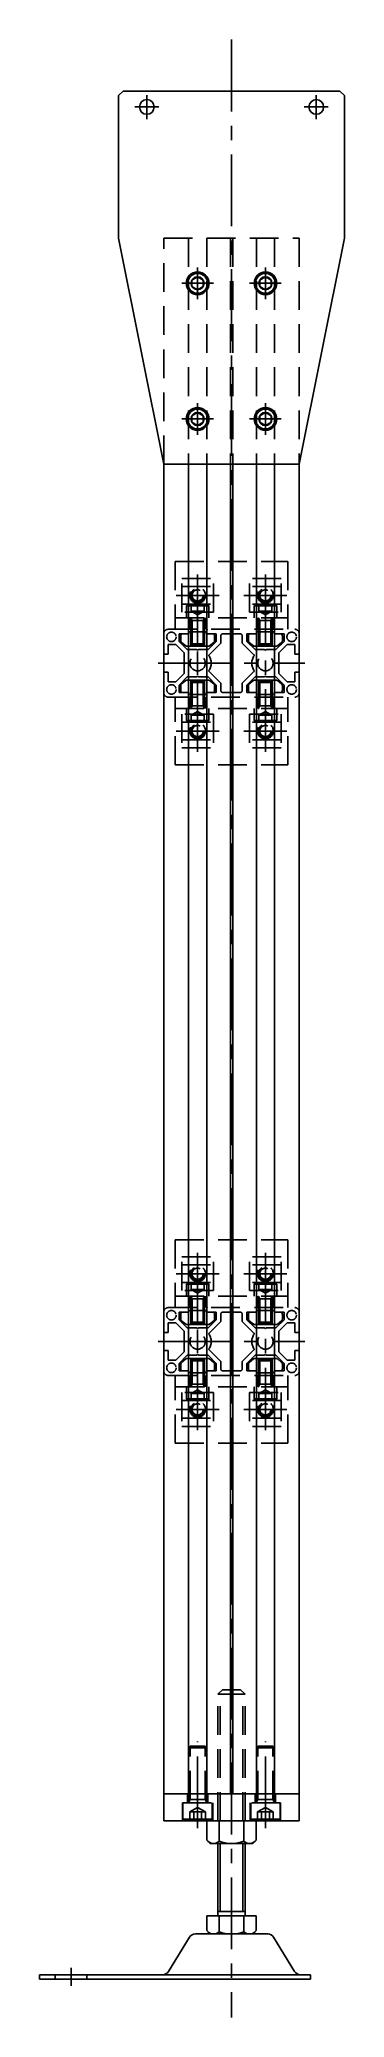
# Model space of a CAD drawing. Extents: x -204 to 907, y -89 to 1135.
# Drawn here: x 772 to 907, y -17 to 858 of the extents above; entities that cross this region are included whole.
import ezdxf

# ---------------------------------------------------------------- set-up
doc = ezdxf.new("R2010")
doc.units = 0
doc.linetypes.add('CENTER', pattern=[50.8, 31.75, -6.35, 6.35, -6.35])
doc.linetypes.add('DASHED', pattern=[19.05, 12.7, -6.35])
doc.layers.get('0').update_dxf_attribs({"linetype": 'CONTINUOUS'})
doc.layers.add('CENTER', color=1, linetype='CENTER')

msp = doc.modelspace()

# ---------------------------------------------------------------- linework, layer by layer
at = {"color": 7, "linetype": 'CONTINUOUS'}
for p, q in [((807.22, 833), (809.22, 835)), ((807.22, 770), (807.22, 833)), ((809.22, 835), (905.22, 835)), ((905.22, 835), (907.22, 833)), ((907.22, 833), (907.22, 770)), ((827.22, 670), (807.22, 770)), ((907.22, 770), (887.22, 670)), ((842.22, 752.89), (839.72, 751.44)), ((844.72, 751.44), (842.22, 752.89)), ((869.72, 751.44), (872.22, 752.89)), ((872.22, 752.89), (874.72, 751.44)), ((839.72, 751.44), (839.72, 748.56)), ((839.72, 748.56), (842.22, 747.11)), ((842.22, 747.11), (844.72, 748.56)), ((844.72, 748.56), (844.72, 751.44)), ((869.72, 748.56), (869.72, 751.44)), ((872.22, 747.11), (869.72, 748.56)), ((874.72, 748.56), (872.22, 747.11)), ((874.72, 751.44), (874.72, 748.56)), ((842.22, 692.89), (839.72, 691.44)), ((839.72, 691.44), (839.72, 688.56)), ((844.72, 691.44), (842.22, 692.89)), ((844.72, 688.56), (844.72, 691.44)), ((869.72, 691.44), (872.22, 692.89)), ((869.72, 688.56), (869.72, 691.44)), ((872.22, 692.89), (874.72, 691.44)), ((874.72, 691.44), (874.72, 688.56)), ((839.72, 688.56), (842.22, 687.11)), ((842.22, 687.11), (844.72, 688.56)), ((872.22, 687.11), (869.72, 688.56)), ((874.72, 688.56), (872.22, 687.11)), ((887.22, 670), (827.22, 670)), ((827.22, 670), (827.22, 70)), ((838.22, 670), (838.22, 82)), ((846.22, 82), (846.22, 670)), ((856.7, 82), (856.7, 670)), ((857.74, 82), (857.74, 670)), ((868.22, 670), (868.22, 82)), ((876.22, 82), (876.22, 670)), ((887.22, 70), (887.22, 670)), ((887.22, 82), (827.22, 82)), ((827.22, 70), (887.22, 70)), ((846.25, 61.5), (846.25, 70)), ((851.74, 61), (851.74, 70)), ((862.71, 61), (862.71, 70)), ((868.19, 61.5), (868.19, 70)), ((846.25, 61.5), (847.75, 60)), ((868.19, 61.5), (866.69, 60)), ((847.75, 60), (866.69, 60)), ((851.22, 28), (851.22, 60)), ((863.22, 28), (863.22, 60)), ((846.25, 28), (868.19, 28)), ((846.25, 21.5), (846.25, 28)), ((851.22, 30), (863.22, 30)), ((851.74, 21), (851.74, 28)), ((862.71, 21), (862.71, 28)), ((868.19, 21.5), (868.19, 28)), ((838.65, 18.58), (829.3, 3.42)), ((841.2, 20), (873.24, 20)), ((846.25, 21.5), (847.75, 20)), ((868.19, 21.5), (866.69, 20)), ((885.15, 3.42), (875.8, 18.58)), ((772.22, 2), (892.22, 2)), ((772.22, 0), (772.22, 2)), ((772.22, 0), (892.22, 0)), ((832.22, 2), (832.22, 2)), ((892.22, 0), (892.22, 2))]:
    msp.add_line(p, q, dxfattribs=at)
at = {"color": 3, "linetype": 'DASHED'}
for p, q in [((827.22, 670), (827.22, 770)), ((827.22, 770), (887.22, 770)), ((838.22, 770), (838.22, 670)), ((846.22, 770), (846.22, 670)), ((856.7, 770), (856.7, 670)), ((857.74, 770), (857.74, 670)), ((868.22, 770), (868.22, 670)), ((876.22, 770), (876.22, 670)), ((887.22, 770), (887.22, 670)), ((832.22, 627), (882.22, 627)), ((832.22, 627), (832.22, 597)), ((882.22, 627), (882.22, 597)), ((835.22, 604.5), (835.22, 619.5)), ((835.22, 619.5), (849.22, 619.5)), ((835.22, 615.9), (849.22, 615.9)), ((849.22, 604.5), (849.22, 619.5)), ((865.22, 604.5), (865.22, 619.5)), ((879.22, 619.5), (865.22, 619.5)), ((879.22, 615.9), (865.22, 615.9)), ((879.22, 604.5), (879.22, 619.5)), ((835.22, 608.1), (849.22, 608.1)), ((849.22, 604.5), (835.22, 604.5)), ((837.22, 607.4), (837.82, 608)), ((847.22, 607.4), (837.22, 607.4)), ((837.22, 607.4), (837.22, 602)), ((846.62, 608), (837.82, 608)), ((839.34, 608), (839.34, 605)), ((839.34, 605), (842.22, 603.33)), ((839.34, 605), (845.11, 605)), ((842.22, 608), (842.22, 605)), ((845.11, 605), (842.22, 603.33)), ((845.11, 608), (845.11, 605)), ((847.22, 607.4), (846.62, 608)), ((847.22, 607.4), (847.22, 602)), ((879.22, 608.1), (865.22, 608.1)), ((865.22, 604.5), (879.22, 604.5)), ((867.22, 607.4), (867.82, 608)), ((867.22, 607.4), (877.22, 607.4)), ((867.22, 607.4), (867.22, 602)), ((867.82, 608), (876.62, 608)), ((869.34, 608), (869.34, 605)), ((869.34, 605), (872.22, 603.33)), ((875.11, 605), (869.34, 605)), ((872.22, 608), (872.22, 605)), ((875.11, 605), (872.22, 603.33)), ((875.11, 608), (875.11, 605)), ((877.22, 607.4), (876.62, 608)), ((877.22, 607.4), (877.22, 602)), ((827.22, 595), (827.22, 586.3)), ((829.22, 597), (885.22, 597)), ((832.22, 602), (882.22, 602)), ((838.32, 595), (833.97, 595)), ((833.97, 595), (833.97, 591.66)), ((838.22, 596.7), (838.22, 595)), ((838.32, 595.8), (846.12, 595.8)), ((838.32, 595), (838.32, 595.8)), ((838.32, 595), (838.32, 595.8)), ((838.32, 595.8), (846.12, 595.8)), ((838.72, 602), (838.72, 597)), ((839.19, 601.88), (839.76, 600.88)), ((839.22, 601.75), (839.22, 589.5)), ((845.22, 600.88), (839.22, 600.88)), ((839.76, 600.88), (839.76, 589.5)), ((845.26, 601.88), (844.68, 600.88)), ((844.68, 600.88), (844.68, 589.5)), ((845.22, 601.75), (845.22, 589.5)), ((845.72, 602), (845.72, 597)), ((846.12, 595), (846.12, 595.8)), ((846.12, 595), (846.12, 595.8)), ((846.12, 595), (850.47, 595)), ((846.22, 596.7), (846.22, 595)), ((850.47, 595), (850.47, 591.66)), ((853.47, 595), (860.97, 595)), ((863.97, 595), (868.32, 595)), ((863.97, 591.66), (863.97, 595)), ((868.22, 596.7), (868.22, 595)), ((868.32, 595), (868.32, 595.8)), ((868.32, 595.8), (876.12, 595.8)), ((868.72, 602), (868.72, 597)), ((869.19, 601.88), (869.76, 600.88)), ((869.22, 601.75), (869.22, 589.5)), ((869.22, 600.88), (875.22, 600.88)), ((869.76, 600.88), (869.76, 589.5)), ((875.26, 601.88), (874.68, 600.88)), ((874.68, 600.88), (874.68, 589.5)), ((875.22, 601.75), (875.22, 589.5)), ((875.72, 602), (875.72, 597)), ((876.12, 595), (876.12, 595.8)), ((876.12, 595), (880.47, 595)), ((876.22, 596.7), (876.22, 595)), ((880.47, 591.66), (880.47, 595)), ((887.22, 595), (887.22, 586.3)), ((829.22, 590.25), (829.22, 586)), ((829.22, 590.25), (832.56, 590.25)), ((832.56, 590.25), (836.22, 586.59)), ((833.97, 591.66), (837.64, 588)), ((834.72, 591.98), (834.72, 594)), ((835.1, 591.2), (836.95, 589.72)), ((836.22, 586.59), (836.22, 582.52)), ((837.57, 589.5), (846.87, 589.5)), ((841.7, 588), (837.64, 588)), ((839.22, 590.54), (845.22, 590.54)), ((839.76, 590), (839.22, 590.54)), ((839.76, 590), (844.68, 590)), ((842.22, 587.7), (841.7, 588)), ((842.22, 587.7), (842.74, 588)), ((846.81, 588), (842.74, 588)), ((844.68, 590), (845.22, 590.54)), ((846.81, 588), (850.47, 591.66)), ((852.47, 590.84), (847.29, 585.65)), ((847.5, 589.72), (849.35, 591.2)), ((849.72, 591.98), (849.72, 594)), ((852.47, 594), (852.47, 590.84)), ((861.97, 590.84), (861.97, 594)), ((867.16, 585.65), (861.97, 590.84)), ((867.64, 588), (863.97, 591.66)), ((864.72, 591.98), (864.72, 594)), ((866.95, 589.72), (865.1, 591.2)), ((876.87, 589.5), (867.57, 589.5)), ((867.64, 588), (871.7, 588)), ((875.22, 590.54), (869.22, 590.54)), ((869.76, 590), (869.22, 590.54)), ((874.68, 590), (869.76, 590)), ((872.22, 587.7), (871.7, 588)), ((872.22, 587.7), (872.74, 588)), ((872.74, 588), (876.81, 588)), ((874.68, 590), (875.22, 590.54)), ((876.81, 588), (880.47, 591.66)), ((879.35, 591.2), (877.5, 589.72)), ((878.22, 586.59), (881.89, 590.25)), ((878.22, 586.59), (878.22, 582.52)), ((879.72, 591.98), (879.72, 594)), ((881.89, 590.25), (885.22, 590.25)), ((885.22, 590.25), (885.22, 586)), ((827.22, 569), (827.22, 577.7)), ((829.22, 586), (827.52, 586)), ((829.22, 578), (827.52, 578)), ((829.22, 573.75), (829.22, 578)), ((836.22, 577.41), (832.56, 573.75)), ((836.52, 582), (836.22, 582.52)), ((836.52, 582), (836.22, 581.48)), ((836.22, 577.41), (836.22, 581.48)), ((847.29, 578.35), (852.47, 573.16)), ((867.16, 578.35), (861.97, 573.16)), ((877.92, 582), (878.22, 582.52)), ((877.92, 582), (878.22, 581.48)), ((878.22, 581.48), (878.22, 577.41)), ((878.22, 577.41), (881.89, 573.75)), ((885.22, 586), (886.92, 586)), ((885.22, 573.75), (885.22, 578)), ((885.22, 578), (886.92, 578)), ((887.22, 569), (887.22, 577.7)), ((829.22, 573.75), (832.56, 573.75)), ((837.64, 576), (833.97, 572.34)), ((833.97, 572.34), (833.97, 569)), ((838.32, 569), (833.97, 569)), ((834.72, 572.02), (834.72, 570)), ((835.1, 572.8), (836.95, 574.28)), ((837.57, 574.5), (846.87, 574.5)), ((841.7, 576), (837.64, 576)), ((838.22, 567.3), (838.22, 569)), ((838.32, 569), (838.32, 568.2)), ((838.32, 569), (838.32, 568.2)), ((838.32, 569), (838.32, 568.2)), ((839.22, 562.25), (839.22, 574.5)), ((839.76, 574), (839.22, 573.46)), ((839.22, 573.46), (845.22, 573.46)), ((839.76, 563.12), (839.76, 574.5)), ((839.76, 574), (844.68, 574)), ((842.22, 576.3), (841.7, 576)), ((842.22, 576.3), (842.74, 576)), ((846.81, 576), (842.74, 576)), ((844.68, 563.12), (844.68, 574.5)), ((844.68, 574), (845.22, 573.46)), ((845.22, 562.25), (845.22, 574.5)), ((846.12, 569), (850.47, 569)), ((846.12, 569), (846.12, 568.2)), ((846.12, 569), (846.12, 568.2)), ((846.12, 569), (846.12, 568.2)), ((846.22, 567.3), (846.22, 569)), ((846.81, 576), (850.47, 572.34)), ((847.5, 574.28), (849.35, 572.8)), ((849.72, 572.02), (849.72, 570)), ((850.47, 572.34), (850.47, 569)), ((852.47, 573.16), (852.47, 570)), ((853.47, 569), (860.97, 569)), ((861.97, 570), (861.97, 573.16)), ((867.64, 576), (863.97, 572.34)), ((863.97, 569), (863.97, 572.34)), ((863.97, 569), (868.32, 569)), ((864.72, 572.02), (864.72, 570)), ((866.95, 574.28), (865.1, 572.8)), ((876.87, 574.5), (867.57, 574.5)), ((867.64, 576), (871.7, 576)), ((868.22, 569), (868.22, 567.3)), ((868.32, 569), (868.32, 568.2)), ((869.22, 562.25), (869.22, 574.5)), ((869.76, 574), (869.22, 573.46)), ((875.22, 573.46), (869.22, 573.46)), ((869.76, 563.12), (869.76, 574.5)), ((874.68, 574), (869.76, 574)), ((872.22, 576.3), (871.7, 576)), ((872.22, 576.3), (872.74, 576)), ((872.74, 576), (876.81, 576)), ((874.68, 563.12), (874.68, 574.5)), ((874.68, 574), (875.22, 573.46)), ((875.22, 562.25), (875.22, 574.5)), ((876.12, 569), (880.47, 569)), ((876.12, 569), (876.12, 568.2)), ((876.22, 569), (876.22, 567.3)), ((876.81, 576), (880.47, 572.34)), ((879.35, 572.8), (877.5, 574.28)), ((879.72, 572.02), (879.72, 570)), ((880.47, 569), (880.47, 572.34)), ((881.89, 573.75), (885.22, 573.75)), ((829.22, 567), (885.22, 567)), ((832.22, 537), (832.22, 567)), ((832.22, 562), (882.22, 562)), ((837.22, 556.6), (837.22, 562)), ((838.32, 568.2), (846.12, 568.2)), ((838.32, 568.2), (846.12, 568.2)), ((838.32, 568.2), (846.12, 568.2)), ((838.72, 562), (838.72, 567)), ((839.19, 562.12), (839.76, 563.12)), ((845.22, 563.12), (839.22, 563.12)), ((839.34, 559), (842.22, 560.67)), ((845.11, 559), (842.22, 560.67)), ((845.26, 562.12), (844.68, 563.12)), ((845.72, 562), (845.72, 567)), ((847.22, 556.6), (847.22, 562)), ((867.22, 556.6), (867.22, 562)), ((868.32, 568.2), (876.12, 568.2)), ((868.72, 562), (868.72, 567)), ((869.19, 562.12), (869.76, 563.12)), ((869.22, 563.12), (875.22, 563.12)), ((869.34, 559), (872.22, 560.67)), ((875.11, 559), (872.22, 560.67)), ((875.26, 562.12), (874.68, 563.12)), ((875.72, 562), (875.72, 567)), ((877.22, 556.6), (877.22, 562)), ((882.22, 537), (882.22, 567)), ((835.22, 559.5), (835.22, 544.5)), ((849.22, 559.5), (835.22, 559.5)), ((835.22, 555.9), (849.22, 555.9)), ((847.22, 556.6), (837.22, 556.6)), ((837.22, 556.6), (837.82, 556)), ((846.62, 556), (837.82, 556)), ((839.34, 556), (839.34, 559)), ((839.34, 559), (845.11, 559)), ((842.22, 556), (842.22, 559)), ((845.11, 556), (845.11, 559)), ((847.22, 556.6), (846.62, 556)), ((849.22, 559.5), (849.22, 544.5)), ((865.22, 559.5), (865.22, 544.5)), ((865.22, 559.5), (879.22, 559.5)), ((879.22, 555.9), (865.22, 555.9)), ((867.22, 556.6), (877.22, 556.6)), ((867.22, 556.6), (867.82, 556)), ((867.82, 556), (876.62, 556)), ((869.34, 556), (869.34, 559)), ((875.11, 559), (869.34, 559)), ((872.22, 556), (872.22, 559)), ((875.11, 556), (875.11, 559)), ((877.22, 556.6), (876.62, 556)), ((879.22, 559.5), (879.22, 544.5)), ((835.22, 548.1), (849.22, 548.1)), ((835.22, 544.5), (849.22, 544.5)), ((879.22, 548.1), (865.22, 548.1)), ((879.22, 544.5), (865.22, 544.5)), ((832.22, 537), (882.22, 537)), ((832.22, 327), (882.22, 327)), ((832.22, 327), (832.22, 297)), ((882.22, 327), (882.22, 297)), ((835.22, 304.5), (835.22, 319.5)), ((835.22, 319.5), (849.22, 319.5)), ((835.22, 315.9), (849.22, 315.9)), ((849.22, 304.5), (849.22, 319.5)), ((865.22, 304.5), (865.22, 319.5)), ((879.22, 319.5), (865.22, 319.5)), ((879.22, 315.9), (865.22, 315.9)), ((879.22, 304.5), (879.22, 319.5)), ((835.22, 308.1), (849.22, 308.1)), ((837.22, 307.4), (837.82, 308)), ((847.22, 307.4), (837.22, 307.4)), ((837.22, 307.4), (837.22, 302)), ((846.62, 308), (837.82, 308)), ((839.34, 308), (839.34, 305)), ((842.22, 308), (842.22, 305)), ((845.11, 308), (845.11, 305)), ((847.22, 307.4), (846.62, 308)), ((847.22, 307.4), (847.22, 302)), ((879.22, 308.1), (865.22, 308.1)), ((867.22, 307.4), (867.82, 308)), ((867.22, 307.4), (877.22, 307.4)), ((867.22, 307.4), (867.22, 302)), ((867.82, 308), (876.62, 308)), ((869.34, 308), (869.34, 305)), ((872.22, 308), (872.22, 305)), ((875.11, 308), (875.11, 305)), ((877.22, 307.4), (876.62, 308)), ((877.22, 307.4), (877.22, 302)), ((832.22, 302), (882.22, 302)), ((849.22, 304.5), (835.22, 304.5)), ((838.72, 302), (838.72, 297)), ((839.19, 301.88), (839.76, 300.88)), ((839.22, 301.75), (839.22, 289.5)), ((845.22, 300.88), (839.22, 300.88)), ((839.34, 305), (842.22, 303.33)), ((839.34, 305), (845.11, 305)), ((839.76, 300.88), (839.76, 289.5)), ((845.11, 305), (842.22, 303.33)), ((845.26, 301.88), (844.68, 300.88)), ((844.68, 300.88), (844.68, 289.5)), ((845.22, 301.75), (845.22, 289.5)), ((845.72, 302), (845.72, 297)), ((865.22, 304.5), (879.22, 304.5)), ((868.72, 302), (868.72, 297)), ((869.19, 301.88), (869.76, 300.88)), ((869.22, 301.75), (869.22, 289.5)), ((869.22, 300.88), (875.22, 300.88)), ((869.34, 305), (872.22, 303.33)), ((875.11, 305), (869.34, 305)), ((869.76, 300.88), (869.76, 289.5)), ((875.11, 305), (872.22, 303.33)), ((875.26, 301.88), (874.68, 300.88)), ((874.68, 300.88), (874.68, 289.5)), ((875.22, 301.75), (875.22, 289.5)), ((875.72, 302), (875.72, 297)), ((827.22, 295), (827.22, 286.3)), ((829.22, 297), (885.22, 297)), ((829.22, 290.25), (829.22, 286)), ((829.22, 290.25), (832.56, 290.25)), ((832.56, 290.25), (836.22, 286.59)), ((838.32, 295), (833.97, 295)), ((833.97, 295), (833.97, 291.66)), ((833.97, 291.66), (837.64, 288)), ((834.72, 291.98), (834.72, 294)), ((835.1, 291.2), (836.95, 289.72)), ((837.57, 289.5), (846.87, 289.5)), ((838.22, 296.7), (838.22, 295)), ((838.32, 295.8), (846.12, 295.8)), ((838.32, 295), (838.32, 295.8)), ((838.32, 295), (838.32, 295.8)), ((838.32, 295.8), (846.12, 295.8)), ((839.22, 290.54), (845.22, 290.54)), ((839.76, 290), (839.22, 290.54)), ((839.76, 290), (844.68, 290)), ((844.68, 290), (845.22, 290.54)), ((846.12, 295), (846.12, 295.8)), ((846.12, 295), (846.12, 295.8)), ((846.12, 295), (850.47, 295)), ((846.22, 296.7), (846.22, 295)), ((846.81, 288), (850.47, 291.66)), ((852.47, 290.84), (847.29, 285.65)), ((847.5, 289.72), (849.35, 291.2)), ((849.72, 291.98), (849.72, 294)), ((850.47, 295), (850.47, 291.66)), ((852.47, 294), (852.47, 290.84)), ((853.47, 295), (860.97, 295)), ((861.97, 290.84), (861.97, 294)), ((867.16, 285.65), (861.97, 290.84)), ((863.97, 295), (868.32, 295)), ((863.97, 291.66), (863.97, 295)), ((867.64, 288), (863.97, 291.66)), ((864.72, 291.98), (864.72, 294)), ((866.95, 289.72), (865.1, 291.2)), ((876.87, 289.5), (867.57, 289.5)), ((868.22, 296.7), (868.22, 295)), ((868.32, 295), (868.32, 295.8)), ((868.32, 295.8), (876.12, 295.8)), ((875.22, 290.54), (869.22, 290.54)), ((869.76, 290), (869.22, 290.54)), ((874.68, 290), (869.76, 290)), ((874.68, 290), (875.22, 290.54)), ((876.12, 295), (876.12, 295.8)), ((876.12, 295), (880.47, 295)), ((876.22, 296.7), (876.22, 295)), ((876.81, 288), (880.47, 291.66)), ((879.35, 291.2), (877.5, 289.72)), ((878.22, 286.59), (881.89, 290.25)), ((879.72, 291.98), (879.72, 294)), ((880.47, 291.66), (880.47, 295)), ((881.89, 290.25), (885.22, 290.25)), ((885.22, 290.25), (885.22, 286)), ((887.22, 295), (887.22, 286.3)), ((829.22, 286), (827.52, 286)), ((836.22, 286.59), (836.22, 282.52)), ((836.52, 282), (836.22, 282.52)), ((836.52, 282), (836.22, 281.48)), ((836.22, 277.41), (836.22, 281.48)), ((841.7, 288), (837.64, 288)), ((842.22, 287.7), (841.7, 288)), ((842.22, 287.7), (842.74, 288)), ((846.81, 288), (842.74, 288)), ((867.64, 288), (871.7, 288)), ((872.22, 287.7), (871.7, 288)), ((872.22, 287.7), (872.74, 288)), ((872.74, 288), (876.81, 288)), ((877.92, 282), (878.22, 282.52)), ((877.92, 282), (878.22, 281.48)), ((878.22, 286.59), (878.22, 282.52)), ((878.22, 281.48), (878.22, 277.41)), ((885.22, 286), (886.92, 286)), ((827.22, 269), (827.22, 277.7)), ((829.22, 278), (827.52, 278)), ((829.22, 273.75), (829.22, 278)), ((829.22, 273.75), (832.56, 273.75)), ((836.22, 277.41), (832.56, 273.75)), ((837.64, 276), (833.97, 272.34)), ((833.97, 272.34), (833.97, 269)), ((834.72, 272.02), (834.72, 270)), ((835.1, 272.8), (836.95, 274.28)), ((837.57, 274.5), (846.87, 274.5)), ((841.7, 276), (837.64, 276)), ((839.22, 262.25), (839.22, 274.5)), ((839.76, 274), (839.22, 273.46)), ((839.22, 273.46), (845.22, 273.46)), ((839.76, 263.12), (839.76, 274.5)), ((839.76, 274), (844.68, 274)), ((842.22, 276.3), (841.7, 276)), ((842.22, 276.3), (842.74, 276)), ((846.81, 276), (842.74, 276)), ((844.68, 263.12), (844.68, 274.5)), ((844.68, 274), (845.22, 273.46)), ((845.22, 262.25), (845.22, 274.5)), ((846.81, 276), (850.47, 272.34)), ((847.29, 278.35), (852.47, 273.16)), ((847.5, 274.28), (849.35, 272.8)), ((849.72, 272.02), (849.72, 270)), ((850.47, 272.34), (850.47, 269)), ((852.47, 273.16), (852.47, 270)), ((867.16, 278.35), (861.97, 273.16)), ((861.97, 270), (861.97, 273.16)), ((867.64, 276), (863.97, 272.34)), ((863.97, 269), (863.97, 272.34)), ((864.72, 272.02), (864.72, 270)), ((866.95, 274.28), (865.1, 272.8)), ((876.87, 274.5), (867.57, 274.5)), ((867.64, 276), (871.7, 276)), ((869.22, 262.25), (869.22, 274.5)), ((869.76, 274), (869.22, 273.46)), ((875.22, 273.46), (869.22, 273.46)), ((869.76, 263.12), (869.76, 274.5)), ((874.68, 274), (869.76, 274)), ((872.22, 276.3), (871.7, 276)), ((872.22, 276.3), (872.74, 276)), ((872.74, 276), (876.81, 276)), ((874.68, 263.12), (874.68, 274.5)), ((874.68, 274), (875.22, 273.46)), ((875.22, 262.25), (875.22, 274.5)), ((876.81, 276), (880.47, 272.34)), ((879.35, 272.8), (877.5, 274.28)), ((878.22, 277.41), (881.89, 273.75)), ((879.72, 272.02), (879.72, 270)), ((880.47, 269), (880.47, 272.34)), ((881.89, 273.75), (885.22, 273.75)), ((885.22, 273.75), (885.22, 278)), ((885.22, 278), (886.92, 278)), ((887.22, 269), (887.22, 277.7)), ((829.22, 267), (885.22, 267)), ((832.22, 237), (832.22, 267)), ((838.32, 269), (833.97, 269)), ((838.22, 267.3), (838.22, 269)), ((838.32, 269), (838.32, 268.2)), ((838.32, 269), (838.32, 268.2)), ((838.32, 269), (838.32, 268.2)), ((838.32, 268.2), (846.12, 268.2)), ((838.32, 268.2), (846.12, 268.2)), ((838.32, 268.2), (846.12, 268.2)), ((838.72, 262), (838.72, 267)), ((839.19, 262.12), (839.76, 263.12)), ((845.22, 263.12), (839.22, 263.12)), ((845.26, 262.12), (844.68, 263.12)), ((845.72, 262), (845.72, 267)), ((846.12, 269), (850.47, 269)), ((846.12, 269), (846.12, 268.2)), ((846.12, 269), (846.12, 268.2)), ((846.12, 269), (846.12, 268.2)), ((846.22, 267.3), (846.22, 269)), ((853.47, 269), (860.97, 269)), ((863.97, 269), (868.32, 269)), ((868.22, 269), (868.22, 267.3)), ((868.32, 269), (868.32, 268.2)), ((868.32, 268.2), (876.12, 268.2)), ((868.72, 262), (868.72, 267)), ((869.19, 262.12), (869.76, 263.12)), ((869.22, 263.12), (875.22, 263.12)), ((875.26, 262.12), (874.68, 263.12)), ((875.72, 262), (875.72, 267)), ((876.12, 269), (880.47, 269)), ((876.12, 269), (876.12, 268.2)), ((876.22, 269), (876.22, 267.3)), ((882.22, 237), (882.22, 267)), ((832.22, 262), (882.22, 262)), ((835.22, 259.5), (835.22, 244.5)), ((849.22, 259.5), (835.22, 259.5)), ((835.22, 255.9), (849.22, 255.9)), ((837.22, 256.6), (837.22, 262)), ((847.22, 256.6), (837.22, 256.6)), ((837.22, 256.6), (837.82, 256)), ((846.62, 256), (837.82, 256)), ((839.34, 259), (842.22, 260.67)), ((839.34, 256), (839.34, 259)), ((839.34, 259), (845.11, 259)), ((845.11, 259), (842.22, 260.67)), ((842.22, 256), (842.22, 259)), ((845.11, 256), (845.11, 259)), ((847.22, 256.6), (846.62, 256)), ((847.22, 256.6), (847.22, 262)), ((849.22, 259.5), (849.22, 244.5)), ((865.22, 259.5), (865.22, 244.5)), ((865.22, 259.5), (879.22, 259.5)), ((879.22, 255.9), (865.22, 255.9)), ((867.22, 256.6), (867.22, 262)), ((867.22, 256.6), (877.22, 256.6)), ((867.22, 256.6), (867.82, 256)), ((867.82, 256), (876.62, 256)), ((869.34, 259), (872.22, 260.67)), ((869.34, 256), (869.34, 259)), ((875.11, 259), (869.34, 259)), ((875.11, 259), (872.22, 260.67)), ((872.22, 256), (872.22, 259)), ((875.11, 256), (875.11, 259)), ((877.22, 256.6), (876.62, 256)), ((877.22, 256.6), (877.22, 262)), ((879.22, 259.5), (879.22, 244.5)), ((835.22, 248.1), (849.22, 248.1)), ((879.22, 248.1), (865.22, 248.1)), ((832.22, 237), (882.22, 237)), ((835.22, 244.5), (849.22, 244.5)), ((879.22, 244.5), (865.22, 244.5)), ((853.22, 128), (851.22, 126)), ((851.22, 70), (851.22, 126)), ((851.22, 126), (863.22, 126)), ((852.22, 70), (852.22, 127)), ((853.22, 128), (861.22, 128)), ((863.22, 126), (861.22, 128)), ((862.22, 70), (862.22, 127)), ((863.22, 70), (863.22, 126)), ((838.9, 103), (838.22, 102.32)), ((846.22, 102.32), (838.22, 102.32)), ((838.22, 78.4), (838.22, 102.32)), ((838.9, 79.46), (838.9, 103)), ((845.55, 103), (838.9, 103)), ((845.55, 79.46), (845.55, 103)), ((845.55, 103), (846.22, 102.32)), ((846.22, 78.4), (846.22, 102.32)), ((868.9, 103), (868.22, 102.32)), ((868.22, 102.32), (876.22, 102.32)), ((868.22, 78.4), (868.22, 102.32)), ((868.9, 79.46), (868.9, 103)), ((868.9, 103), (875.55, 103)), ((875.55, 79.46), (875.55, 103)), ((875.55, 103), (876.22, 102.32)), ((876.22, 78.4), (876.22, 102.32)), ((837.72, 78), (837.72, 82)), ((838.17, 78.2), (838.9, 79.46)), ((838.22, 79.46), (846.22, 79.46)), ((846.28, 78.2), (845.55, 79.46)), ((846.72, 78), (846.72, 82)), ((867.72, 78), (867.72, 82)), ((868.17, 78.2), (868.9, 79.46)), ((876.22, 79.46), (868.22, 79.46)), ((876.28, 78.2), (875.55, 79.46)), ((876.72, 78), (876.72, 82)), ((835.47, 78), (848.97, 78)), ((835.47, 70), (835.47, 78)), ((835.72, 70.8), (835.72, 78)), ((835.72, 70.8), (848.72, 70.8)), ((835.72, 70.8), (836.52, 70)), ((836.52, 70), (847.92, 70)), ((838.76, 74), (842.22, 76)), ((838.76, 70), (838.76, 74)), ((845.69, 74), (838.76, 74)), ((840.49, 70), (840.49, 74)), ((845.69, 74), (842.22, 76)), ((843.96, 70), (843.96, 74)), ((845.69, 70), (845.69, 74)), ((848.72, 70.8), (847.92, 70)), ((848.72, 70.8), (847.92, 70)), ((848.72, 70.8), (847.92, 70)), ((848.72, 70.8), (848.72, 78)), ((848.97, 70), (848.97, 78)), ((878.97, 78), (865.47, 78)), ((865.47, 70), (865.47, 78)), ((865.72, 70.8), (865.72, 78)), ((865.72, 70.8), (866.52, 70)), ((865.72, 70.8), (866.52, 70)), ((878.72, 70.8), (865.72, 70.8)), ((865.72, 70.8), (866.52, 70)), ((877.92, 70), (866.52, 70)), ((868.76, 74), (872.22, 76)), ((868.76, 70), (868.76, 74)), ((868.76, 74), (875.69, 74)), ((870.49, 70), (870.49, 74)), ((875.69, 74), (872.22, 76)), ((873.96, 70), (873.96, 74)), ((875.69, 70), (875.69, 74)), ((878.72, 70.8), (877.92, 70)), ((878.72, 70.8), (878.72, 78)), ((878.97, 70), (878.97, 78)), ((779.22, 0), (779.22, 2)), ((793.22, 0), (793.22, 2))]:
    msp.add_line(p, q, dxfattribs=at)
at = {"color": 3, "linetype": 'CONTINUOUS'}
for p, q in [((852.22, 30), (852.22, 60)), ((862.22, 30), (862.22, 60))]:
    msp.add_line(p, q, dxfattribs=at)
at = {"color": 7, "linetype": 'CONTINUOUS'}
for centre, radius in [((819.72, 828), 3.25), ((894.72, 828), 3.25), ((842.22, 750), 5), ((842.22, 750), 4.4), ((842.22, 750), 2.89), ((872.22, 750), 5), ((872.22, 750), 4.4), ((872.22, 750), 2.89), ((842.22, 690), 5), ((842.22, 690), 4.4), ((842.22, 690), 2.89), ((872.22, 690), 5), ((872.22, 690), 4.4), ((872.22, 690), 2.89)]:
    msp.add_circle(centre, radius, dxfattribs=at)
at = {"color": 3, "linetype": 'DASHED'}
for centre, radius in [((842.22, 612), 3.5), ((842.22, 612), 3), ((842.22, 612), 2.46), ((872.22, 612), 3.5), ((872.22, 612), 3), ((872.22, 612), 2.46), ((830.6, 593.62), 2.1), ((883.85, 593.62), 2.1), ((842.22, 582), 3.4), ((872.22, 582), 3.4), ((830.6, 570.38), 2.1), ((830.6, 570.38), 2.1), ((883.85, 570.38), 2.1), ((842.22, 552), 3.5), ((842.22, 552), 3), ((842.22, 552), 2.46), ((872.22, 552), 3.5), ((872.22, 552), 3), ((872.22, 552), 2.46), ((842.22, 312), 3.5), ((842.22, 312), 3), ((872.22, 312), 3.5), ((872.22, 312), 3), ((842.22, 312), 2.46), ((872.22, 312), 2.46), ((830.6, 293.62), 2.1), ((883.85, 293.62), 2.1), ((842.22, 282), 3.4), ((872.22, 282), 3.4), ((830.6, 270.37), 2.1), ((830.6, 270.37), 2.1), ((883.85, 270.37), 2.1), ((842.22, 252), 3.5), ((842.22, 252), 3), ((842.22, 252), 2.46), ((872.22, 252), 3.5), ((872.22, 252), 3), ((872.22, 252), 2.46)]:
    msp.add_circle(centre, radius, dxfattribs=at)
for centre, radius, start, end in [((829.22, 595), 2, 89.99992, 179.99991), ((835.72, 594), 1, 90, 180.00001), ((837.92, 596.7), 0.3, 0, 90), ((838.97, 601.75), 0.25, 0, 90), ((845.47, 601.75), 0.25, 90, 180), ((846.52, 596.7), 0.3, 90, 180), ((848.72, 594), 1, 0, 90), ((853.47, 594), 1, 90, 180), ((860.97, 594), 1, 0, 90), ((865.72, 594), 1, 90, 180), ((867.92, 596.7), 0.3, 0, 90), ((868.97, 601.75), 0.25, 0, 90), ((875.47, 601.75), 0.25, 90, 180), ((876.52, 596.7), 0.3, 90, 180), ((878.72, 594), 1, 359.99999, 90), ((885.22, 595), 2, 0.00009, 90.00007), ((827.52, 586.3), 0.3, 180, 270), ((835.72, 591.98), 1, 180.00001, 231.3402), ((837.57, 590.5), 1, 231.34019, 270), ((846.87, 590.5), 1, 270, 308.65978), ((848.72, 591.98), 1, 308.65978, 0), ((865.72, 591.98), 1, 180, 231.34022), ((867.57, 590.5), 1, 231.34022, 270), ((876.87, 590.5), 1, 270, 308.65981), ((878.72, 591.98), 1, 308.6598, 359.99999), ((886.92, 586.3), 0.3, 270, 0), ((827.52, 577.7), 0.3, 90, 180), ((847.5, 585.44), 0.3, 135, 213.09151), ((847.5, 578.56), 0.3, 146.9085, 225), ((842.22, 582), 6, 326.9085, 33.09151), ((872.22, 582), 6, 146.9085, 213.09149), ((866.95, 585.44), 0.3, 326.9085, 45), ((866.95, 578.56), 0.3, 315, 33.09149), ((886.92, 577.7), 0.3, 0, 90), ((829.22, 569), 2, 179.99998, 269.99997), ((835.72, 572.02), 1, 128.6598, 179.99999), ((835.72, 570), 1, 179.99999, 270), ((837.57, 573.5), 1, 90, 128.65981), ((846.87, 573.5), 1, 51.34022, 90), ((848.72, 570), 1, 270, 0), ((848.72, 572.02), 1, 0, 51.34022), ((853.47, 570), 1, 180, 270), ((860.97, 570), 1, 270, 0), ((865.72, 572.02), 1, 128.65978, 180), ((865.72, 570), 1, 180, 270), ((867.57, 573.5), 1, 90, 128.65978), ((876.87, 573.5), 1, 51.34019, 90), ((878.72, 570), 1, 270, 0.00001), ((878.72, 572.02), 1, 0.00001, 51.3402), ((885.22, 569), 2, 270.00004, 0.00002), ((837.92, 567.3), 0.3, 270, 0), ((838.97, 562.25), 0.25, 270, 0), ((845.47, 562.25), 0.25, 180, 270), ((846.52, 567.3), 0.3, 180, 270), ((867.92, 567.3), 0.3, 270, 0), ((868.97, 562.25), 0.25, 270, 0), ((875.47, 562.25), 0.25, 180, 270), ((876.52, 567.3), 0.3, 180, 270), ((838.97, 301.75), 0.25, 0, 90), ((845.47, 301.75), 0.25, 90, 180), ((868.97, 301.75), 0.25, 0, 90), ((875.47, 301.75), 0.25, 90, 180), ((829.22, 295), 2, 89.99992, 179.99991), ((835.72, 294), 1, 90, 180.00001), ((835.72, 291.98), 1, 180.00001, 231.3402), ((837.57, 290.5), 1, 231.34019, 270), ((837.92, 296.7), 0.3, 0, 90), ((846.52, 296.7), 0.3, 90, 180), ((846.87, 290.5), 1, 270, 308.65978), ((848.72, 294), 1, 0, 90), ((848.72, 291.98), 1, 308.65978, 0), ((853.47, 294), 1, 90, 180), ((860.97, 294), 1, 0, 90), ((865.72, 294), 1, 90, 180), ((865.72, 291.98), 1, 180, 231.34022), ((867.57, 290.5), 1, 231.34022, 270), ((867.92, 296.7), 0.3, 0, 90), ((876.52, 296.7), 0.3, 90, 180), ((876.87, 290.5), 1, 270, 308.65981), ((878.72, 294), 1, 359.99999, 90), ((878.72, 291.98), 1, 308.6598, 359.99999), ((885.22, 295), 2, 0.00009, 90.00007), ((827.52, 286.3), 0.3, 180, 270), ((847.5, 285.44), 0.3, 135, 213.09151), ((842.22, 282), 6, 326.9085, 33.09151), ((872.22, 282), 6, 146.9085, 213.09149), ((866.95, 285.44), 0.3, 326.9085, 45), ((886.92, 286.3), 0.3, 270, 0), ((827.52, 277.7), 0.3, 90, 180), ((835.72, 272.02), 1, 128.6598, 179.99999), ((837.57, 273.5), 1, 90, 128.65981), ((846.87, 273.5), 1, 51.34022, 90), ((847.5, 278.56), 0.3, 146.9085, 225), ((848.72, 272.02), 1, 0, 51.34022), ((865.72, 272.02), 1, 128.65978, 180), ((867.57, 273.5), 1, 90, 128.65978), ((866.95, 278.56), 0.3, 315, 33.09149), ((876.87, 273.5), 1, 51.34019, 90), ((878.72, 272.02), 1, 0.00001, 51.3402), ((886.92, 277.7), 0.3, 0, 90), ((829.22, 269), 2, 179.99998, 269.99997), ((835.72, 270), 1, 179.99999, 270), ((837.92, 267.3), 0.3, 270, 0), ((846.52, 267.3), 0.3, 180, 270), ((848.72, 270), 1, 270, 0), ((853.47, 270), 1, 180, 270), ((860.97, 270), 1, 270, 0), ((865.72, 270), 1, 180, 270), ((867.92, 267.3), 0.3, 270, 0), ((876.52, 267.3), 0.3, 180, 270), ((878.72, 270), 1, 270, 0.00001), ((885.22, 269), 2, 270.00004, 0.00002), ((838.97, 262.25), 0.25, 270, 0), ((845.47, 262.25), 0.25, 180, 270), ((868.97, 262.25), 0.25, 270, 0), ((875.47, 262.25), 0.25, 180, 270), ((837.82, 78.4), 0.4, 270, 0), ((846.62, 78.4), 0.4, 180, 270), ((867.82, 78.4), 0.4, 270, 0), ((876.62, 78.4), 0.4, 180, 270)]:
    msp.add_arc(centre, radius, start, end, dxfattribs=at)
at = {"color": 7, "linetype": 'CONTINUOUS'}
for centre, radius, start, end in [((849.25, 63.57), 3.58, 225.93201, 314.06799), ((857.22, 75.54), 15.54, 249.334, 290.66501), ((865.2, 63.57), 3.58, 225.93201, 314.06799), ((841.2, 17), 3, 90, 148.30834), ((849.25, 23.57), 3.58, 225.93201, 314.06799), ((857.22, 35.54), 15.54, 249.334, 290.66501), ((865.2, 23.57), 3.58, 225.93201, 314.06799), ((873.24, 17), 3, 31.69166, 90), ((826.74, 5), 3, 270, 328.30834), ((887.7, 5), 3, 211.69166, 270)]:
    msp.add_arc(centre, radius, start, end, dxfattribs=at)
at = {"layer": 'CENTER', "color": 1, "linetype": 'CENTER'}
for p, q in [((857.22, 857.8), (857.22, -16.91)), ((819.72, 833.16), (819.72, 822.66)), ((894.72, 833.16), (894.72, 822.66)), ((814.38, 828), (825.07, 828)), ((889.38, 828), (900.07, 828)), ((842.22, 743), (842.22, 757)), ((872.22, 743), (872.22, 757)), ((849.22, 750), (835.22, 750)), ((865.22, 750), (879.22, 750)), ((842.22, 683), (842.22, 697)), ((872.22, 683), (872.22, 697)), ((849.22, 690), (835.22, 690)), ((865.22, 690), (879.22, 690)), ((842.22, 621.24), (842.22, 542.76)), ((842.22, 542.76), (842.22, 621.24)), ((872.22, 621.24), (872.22, 542.76)), ((832.72, 612), (851.72, 612)), ((881.72, 612), (862.72, 612)), ((824.72, 582), (889.72, 582)), ((832.72, 552), (851.72, 552)), ((881.72, 552), (862.72, 552)), ((842.22, 321.24), (842.22, 242.76)), ((842.22, 242.76), (842.22, 321.24)), ((872.22, 321.24), (872.22, 242.76)), ((832.72, 312), (851.72, 312)), ((881.72, 312), (862.72, 312)), ((824.72, 282), (889.72, 282)), ((832.72, 252), (851.72, 252)), ((881.72, 252), (862.72, 252)), ((842.22, 66.72), (842.22, 105.19)), ((872.22, 66.72), (872.22, 105.19)), ((786.22, 5), (786.22, -3))]:
    msp.add_line(p, q, dxfattribs=at)

doc.saveas('drawing.dxf')
